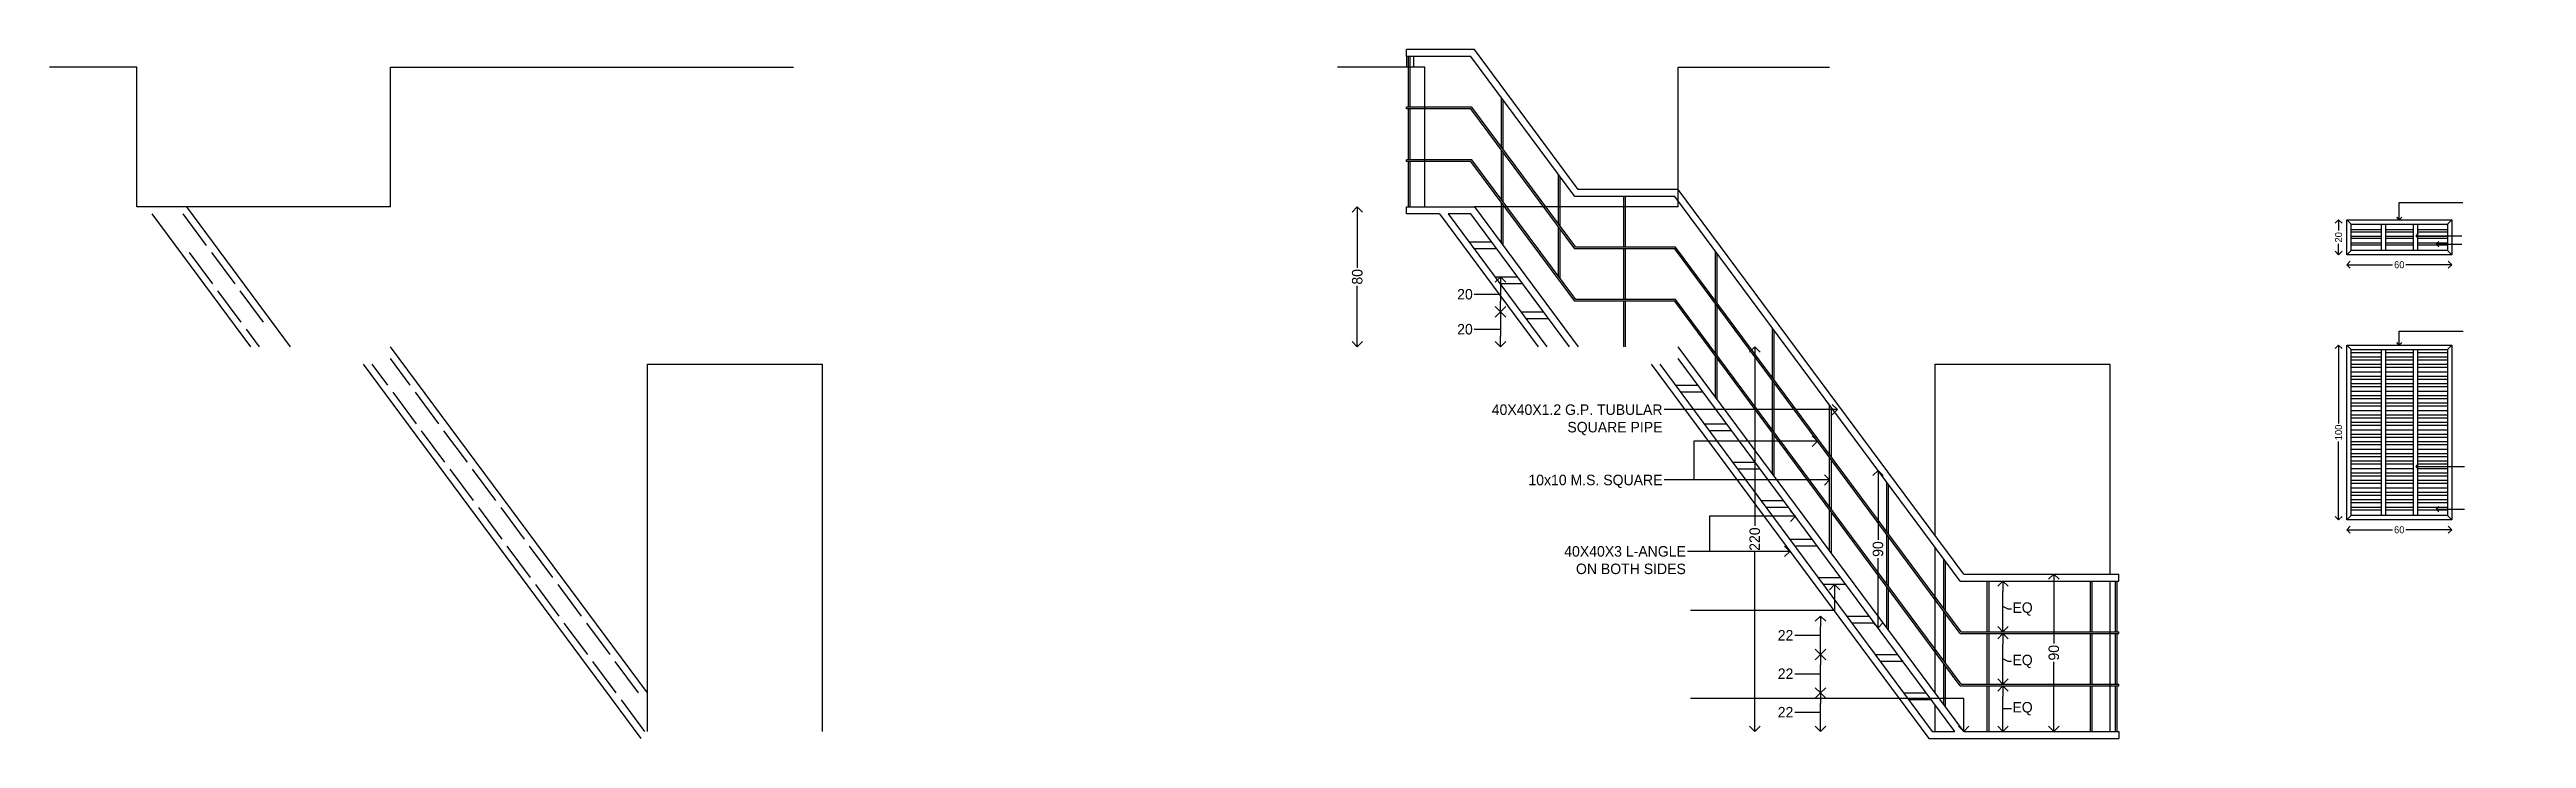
# Model space of a CAD drawing. Header units: metres. Extents: x -16 to 65907, y -5261 to 15511.
# Drawn here: x 24572 to 25989, y 244 to 638 of the extents above; entities that cross this region are included whole.
import ezdxf

# ---------------------------------------------------------------- set-up
doc = ezdxf.new("R2010")
doc.units = ezdxf.units.M
doc.header["$PDMODE"] = 67
doc.header["$PDSIZE"] = -5
doc.layers.get('0').update_dxf_attribs({"color": 6})
for name, color, linetype in [('BC-DIMENSION', 8, 'Continuous'), ('BC-GREYCOLOR', 8, 'Continuous'), ('BC-WHITECOLOR', 7, 'Continuous')]:
    doc.layers.add(name, color=color, linetype=linetype)
doc.styles.add('BC-1IN10-2', font='FreeSans.ttf', dxfattribs={"height": 4})
doc.styles.add('BC-1IN10-3', font='FreeSans.ttf', dxfattribs={"height": 6})
doc.dimstyles.new('BC-1IN10-2', dxfattribs={"dimtxt": 4, "dimasz": 4, "dimexe": 0.18, "dimexo": 0.0625, "dimgap": 1, "dimtad": 0, "dimtoh": 1, "dimzin": 12, "dimdsep": 46, "dimtxsty": 'BC-1IN10-2', "dimblk": 'OPEN90', "dimcen": 0.09, "dimse1": 1, "dimse2": 1, "dimclrd": 256, "dimclre": 256, "dimclrt": 7, "dimadec": 0, "dimazin": 0, "dimtfac": 1, "dimtdec": 1, "dimtofl": 0, "dimtmove": 1, "dimatfit": 3, "dimldrblk": 'OPEN90', "dimfxl": 0, "dimtolj": 1, "dimtzin": 0, "dimlwd": -1, "dimarcsym": 0})
doc.dimstyles.new('BC-1IN10-3', dxfattribs={"dimtxt": 6, "dimasz": 6, "dimexe": 0.18, "dimexo": 0.0625, "dimgap": 1, "dimtad": 0, "dimtoh": 1, "dimzin": 12, "dimdsep": 46, "dimtxsty": 'BC-1IN10-3', "dimblk": 'OPEN90', "dimcen": 0.09, "dimse1": 1, "dimse2": 1, "dimclrd": 256, "dimclre": 256, "dimclrt": 7, "dimadec": 0, "dimazin": 0, "dimtfac": 1, "dimtdec": 1, "dimtofl": 0, "dimtmove": 1, "dimatfit": 3, "dimldrblk": 'OPEN90', "dimfxl": 0, "dimtolj": 1, "dimtzin": 0, "dimlwd": -3, "dimarcsym": 0})

msp = doc.modelspace()

# ---------------------------------------------------------------- texts
at = {"layer": 'BC-DIMENSION', "char_height": 6, "attachment_point": 3, "style": 'BC-1IN10-3'}
for s, insert, width in [('{{\\C7;40X40X1.2 G.P. TUBULAR SQUARE PIPE}}', (25494.608, 434.728), 113.84979), ('{{\\C7;10x10 M.S. SQUARE}}', (25494.608, 394.516), 88.97205), ('{{\\C7;40X40X3 L-ANGLE\\PON BOTH SIDES}}', (25507.972, 353.683), 88.97205)]:
    msp.add_mtext(s, dxfattribs=dict(at, insert=insert, width=width))

# ---------------------------------------------------------------- blocks, each defined once
blk = doc.blocks.new('_OPEN90')
at = {"color": 0, "linetype": 'ByBlock'}
for p, q in [((0, 0), (-1, 0)), ((-0.5, 0.5), (0, 0)), ((0, 0), (-0.5, -0.5))]:
    blk.add_line(p, q, dxfattribs=at)
blk = doc.blocks.new('*D2359')
at = {"layer": 'BC-DIMENSION', "lineweight": -3}
for p, q in [((25570.3, 258.7), (25572.3, 258.7)), ((25572.3, 258.7), (25585, 258.7)), ((25585, 253.7), (25585, 263.7))]:
    blk.add_line(p, q, dxfattribs=at)
at = {"layer": 'Defpoints', "color": 0}
for p in [(25585, 269.7), (25645.6, 269.7), (25648.9, 247.7)]:
    blk.add_point(p, dxfattribs=at)
at = {"layer": 'BC-DIMENSION', "lineweight": -3, "xscale": 6, "yscale": 6, "zscale": 6}
for p, rotation in [((25585, 269.7), 90), ((25585, 247.7), 270)]:
    blk.add_blockref('_OPEN90', p, dxfattribs=dict(at, rotation=rotation))
at = {"layer": 'BC-DIMENSION', "color": 7, "insert": (25565, 258.7), "char_height": 6, "attachment_point": 5, "style": 'BC-1IN10-3'}
blk.add_mtext('\\A1;22', dxfattribs=at)
blk = doc.blocks.new('*D2360')
at = {"layer": 'BC-DIMENSION', "lineweight": -3}
for p, q in [((25585, 275.7), (25585, 285.7)), ((25570.3, 280.7), (25572.3, 280.7)), ((25572.3, 280.7), (25585, 280.7))]:
    blk.add_line(p, q, dxfattribs=at)
at = {"layer": 'Defpoints', "color": 0}
for p in [(25585, 291.7), (25629.3, 291.7), (25645.6, 269.7)]:
    blk.add_point(p, dxfattribs=at)
at = {"layer": 'BC-DIMENSION', "lineweight": -3, "xscale": 6, "yscale": 6, "zscale": 6}
for p, rotation in [((25585, 291.7), 90), ((25585, 269.7), 270)]:
    blk.add_blockref('_OPEN90', p, dxfattribs=dict(at, rotation=rotation))
at = {"layer": 'BC-DIMENSION', "color": 7, "insert": (25565, 280.7), "char_height": 6, "attachment_point": 5, "style": 'BC-1IN10-3'}
blk.add_mtext('\\A1;22', dxfattribs=at)
blk = doc.blocks.new('*D2361')
at = {"layer": 'BC-DIMENSION', "lineweight": -3}
for p, q in [((25570.3, 302.7), (25572.3, 302.7)), ((25572.3, 302.7), (25585, 302.7)), ((25585, 297.7), (25585, 307.7))]:
    blk.add_line(p, q, dxfattribs=at)
at = {"layer": 'Defpoints', "color": 0}
for p in [(25585, 313.7), (25612.9, 313.7), (25629.3, 291.7)]:
    blk.add_point(p, dxfattribs=at)
at = {"layer": 'BC-DIMENSION', "lineweight": -3, "xscale": 6, "yscale": 6, "zscale": 6}
for p, rotation in [((25585, 313.7), 90), ((25585, 291.7), 270)]:
    blk.add_blockref('_OPEN90', p, dxfattribs=dict(at, rotation=rotation))
at = {"layer": 'BC-DIMENSION', "color": 7, "insert": (25565, 302.7), "char_height": 6, "attachment_point": 5, "style": 'BC-1IN10-3'}
blk.add_mtext('\\A1;22', dxfattribs=at)
blk = doc.blocks.new('*D2362')
at = {"layer": 'BC-DIMENSION', "lineweight": -3}
for p, q in [((25547.4, 461.7), (25547.4, 365.2)), ((25547.4, 253.7), (25547.4, 350.2))]:
    blk.add_line(p, q, dxfattribs=at)
at = {"layer": 'Defpoints', "color": 0}
for p in [(25503.6, 467.7), (25547.4, 467.7), (25648.9, 247.7)]:
    blk.add_point(p, dxfattribs=at)
at = {"layer": 'BC-DIMENSION', "lineweight": -3, "xscale": 6, "yscale": 6, "zscale": 6}
for p, rotation in [((25547.4, 467.7), 90), ((25547.4, 247.7), 270)]:
    blk.add_blockref('_OPEN90', p, dxfattribs=dict(at, rotation=rotation))
at = {"layer": 'BC-DIMENSION', "color": 7, "insert": (25547.4, 357.7), "char_height": 6, "attachment_point": 5, "rotation": 90, "style": 'BC-1IN10-3'}
blk.add_mtext('\\A1;220', dxfattribs=at)
blk = doc.blocks.new('*D2363')
at = {"layer": 'BC-DIMENSION', "lineweight": -3}
for p, q in [((25320, 541.7), (25320, 512.9)), ((25320, 473.7), (25320, 502.5))]:
    blk.add_line(p, q, dxfattribs=at)
at = {"layer": 'Defpoints', "color": 0}
for p in [(25320, 547.7), (25445.3, 547.7), (25446.5, 467.7)]:
    blk.add_point(p, dxfattribs=at)
at = {"layer": 'BC-DIMENSION', "lineweight": -3, "xscale": 6, "yscale": 6, "zscale": 6}
for p, rotation in [((25320, 547.7), 90), ((25320, 467.7), 270)]:
    blk.add_blockref('_OPEN90', p, dxfattribs=dict(at, rotation=rotation))
at = {"layer": 'BC-DIMENSION', "color": 7, "insert": (25320, 507.7), "char_height": 6, "attachment_point": 5, "rotation": 90, "style": 'BC-1IN10-3'}
blk.add_mtext('\\A1;80', dxfattribs=at)
blk = doc.blocks.new('*D2364')
at = {"layer": 'BC-DIMENSION', "lineweight": -3}
for p, q in [((25386.8, 477.7), (25388.8, 477.7)), ((25388.8, 477.7), (25401.9, 477.7)), ((25401.9, 481.7), (25401.9, 473.7))]:
    blk.add_line(p, q, dxfattribs=at)
at = {"layer": 'Defpoints', "color": 0}
for p in [(25420.1, 487.7), (25401.9, 467.7), (25423.5, 467.7)]:
    blk.add_point(p, dxfattribs=at)
at = {"layer": 'BC-DIMENSION', "lineweight": -3, "xscale": 6, "yscale": 6, "zscale": 6}
for p, rotation in [((25401.9, 487.7), 90), ((25401.9, 467.7), 270)]:
    blk.add_blockref('_OPEN90', p, dxfattribs=dict(at, rotation=rotation))
at = {"layer": 'BC-DIMENSION', "color": 7, "insert": (25381.6, 477.7), "char_height": 6, "attachment_point": 5, "style": 'BC-1IN10-3'}
blk.add_mtext('\\A1;20', dxfattribs=at)
blk = doc.blocks.new('*D2365')
at = {"layer": 'BC-DIMENSION', "lineweight": -3}
for p, q in [((25386.8, 497.7), (25388.8, 497.7)), ((25388.8, 497.7), (25401.9, 497.7)), ((25401.9, 501.7), (25401.9, 493.7))]:
    blk.add_line(p, q, dxfattribs=at)
at = {"layer": 'Defpoints', "color": 0}
for p in [(25405.3, 507.7), (25401.9, 487.7), (25420.1, 487.7)]:
    blk.add_point(p, dxfattribs=at)
at = {"layer": 'BC-DIMENSION', "lineweight": -3, "xscale": 6, "yscale": 6, "zscale": 6}
for p, rotation in [((25401.9, 507.7), 90), ((25401.9, 487.7), 270)]:
    blk.add_blockref('_OPEN90', p, dxfattribs=dict(at, rotation=rotation))
at = {"layer": 'BC-DIMENSION', "color": 7, "insert": (25381.6, 497.7), "char_height": 6, "attachment_point": 5, "style": 'BC-1IN10-3'}
blk.add_mtext('\\A1;20', dxfattribs=at)
blk = doc.blocks.new('*D2366')
at = {"layer": 'BC-DIMENSION', "lineweight": -3}
for p, q in [((25617.9, 391), (25617.9, 357.2)), ((25617.9, 313), (25617.9, 346.8))]:
    blk.add_line(p, q, dxfattribs=at)
at = {"layer": 'Defpoints', "color": 0}
for p in [(25617.9, 397), (25622.9, 397), (25622.9, 307)]:
    blk.add_point(p, dxfattribs=at)
at = {"layer": 'BC-DIMENSION', "lineweight": -3, "xscale": 6, "yscale": 6, "zscale": 6}
for p, rotation in [((25617.9, 397), 90), ((25617.9, 307), 270)]:
    blk.add_blockref('_OPEN90', p, dxfattribs=dict(at, rotation=rotation))
at = {"layer": 'BC-DIMENSION', "color": 7, "insert": (25617.9, 352), "char_height": 6, "attachment_point": 5, "rotation": 90, "style": 'BC-1IN10-3'}
blk.add_mtext('\\A1;90', dxfattribs=at)
blk = doc.blocks.new('*D2367')
at = {"layer": 'BC-DIMENSION', "lineweight": -3}
for p, q in [((25718.5, 331.7), (25718.5, 297.9)), ((25718.5, 253.7), (25718.5, 287.5))]:
    blk.add_line(p, q, dxfattribs=at)
at = {"layer": 'Defpoints', "color": 0}
for p in [(25711.3, 337.7), (25718.5, 337.7), (25711.3, 247.7)]:
    blk.add_point(p, dxfattribs=at)
at = {"layer": 'BC-DIMENSION', "lineweight": -3, "xscale": 6, "yscale": 6, "zscale": 6}
for p, rotation in [((25718.5, 337.7), 90), ((25718.5, 247.7), 270)]:
    blk.add_blockref('_OPEN90', p, dxfattribs=dict(at, rotation=rotation))
at = {"layer": 'BC-DIMENSION', "color": 7, "insert": (25718.5, 292.7), "char_height": 6, "attachment_point": 5, "rotation": 90, "style": 'BC-1IN10-3'}
blk.add_mtext('\\A1;90', dxfattribs=at)
blk = doc.blocks.new('*D2368')
at = {"layer": 'BC-DIMENSION', "lineweight": -3}
for p, q in [((25689.4, 253.7), (25689.4, 267.7)), ((25692.3, 260.7), (25689.4, 260.7)), ((25694.3, 260.7), (25692.3, 260.7))]:
    blk.add_line(p, q, dxfattribs=at)
at = {"layer": 'Defpoints', "color": 0}
for p in [(25681.3, 273.7), (25689.4, 273.7), (25681.3, 247.7)]:
    blk.add_point(p, dxfattribs=at)
at = {"layer": 'BC-DIMENSION', "lineweight": -3, "xscale": 6, "yscale": 6, "zscale": 6}
for p, rotation in [((25689.4, 273.7), 90), ((25689.4, 247.7), 270)]:
    blk.add_blockref('_OPEN90', p, dxfattribs=dict(at, rotation=rotation))
at = {"layer": 'BC-DIMENSION', "color": 7, "insert": (25700.6, 260.7), "char_height": 6, "attachment_point": 5, "style": 'BC-1IN10-3'}
blk.add_mtext('\\A1;{EQ}', dxfattribs=at)
blk = doc.blocks.new('*D2369')
at = {"layer": 'BC-DIMENSION', "lineweight": -3}
for p, q in [((25689.4, 280.7), (25689.4, 297.7)), ((25692.3, 287.7), (25689.4, 289.2)), ((25694.3, 287.7), (25692.3, 287.7))]:
    blk.add_line(p, q, dxfattribs=at)
at = {"layer": 'Defpoints', "color": 0}
for p in [(25681.3, 303.7), (25689.4, 303.7), (25681.3, 274.7)]:
    blk.add_point(p, dxfattribs=at)
at = {"layer": 'BC-DIMENSION', "lineweight": -3, "xscale": 6, "yscale": 6, "zscale": 6}
for p, rotation in [((25689.4, 303.7), 90), ((25689.4, 274.7), 270)]:
    blk.add_blockref('_OPEN90', p, dxfattribs=dict(at, rotation=rotation))
at = {"layer": 'BC-DIMENSION', "color": 7, "insert": (25700.6, 287.7), "char_height": 6, "attachment_point": 5, "style": 'BC-1IN10-3'}
blk.add_mtext('\\A1;{EQ}', dxfattribs=at)
blk = doc.blocks.new('*D2370')
at = {"layer": 'BC-DIMENSION', "lineweight": -3}
for p, q in [((25689.4, 310.7), (25689.4, 327.7)), ((25692.3, 317.7), (25689.4, 319.2)), ((25694.3, 317.7), (25692.3, 317.7))]:
    blk.add_line(p, q, dxfattribs=at)
at = {"layer": 'Defpoints', "color": 0}
for p in [(25681.3, 333.7), (25689.4, 333.7), (25681.3, 304.7)]:
    blk.add_point(p, dxfattribs=at)
at = {"layer": 'BC-DIMENSION', "lineweight": -3, "xscale": 6, "yscale": 6, "zscale": 6}
for p, rotation in [((25689.4, 333.7), 90), ((25689.4, 304.7), 270)]:
    blk.add_blockref('_OPEN90', p, dxfattribs=dict(at, rotation=rotation))
at = {"layer": 'BC-DIMENSION', "color": 7, "insert": (25700.6, 317.7), "char_height": 6, "attachment_point": 5, "style": 'BC-1IN10-3'}
blk.add_mtext('\\A1;{EQ}', dxfattribs=at)
blk = doc.blocks.new('*D2371')
at = {"layer": 'BC-DIMENSION'}
for p, q in [((25890.1, 514.6), (25912.3, 514.6)), ((25942.1, 514.6), (25919.9, 514.6))]:
    blk.add_line(p, q, dxfattribs=at)
at = {"layer": 'Defpoints', "color": 0}
for p in [(25886.1, 520.3), (25886.1, 514.6), (25946.1, 520.3)]:
    blk.add_point(p, dxfattribs=at)
at = {"layer": 'BC-DIMENSION', "xscale": 4, "yscale": 4, "zscale": 4, "rotation": 180}
blk.add_blockref('_OPEN90', (25886.1, 514.6), dxfattribs=at)
at = {"layer": 'BC-DIMENSION', "xscale": 4, "yscale": 4, "zscale": 4}
blk.add_blockref('_OPEN90', (25946.1, 514.6), dxfattribs=at)
at = {"layer": 'BC-DIMENSION', "color": 7, "insert": (25916.1, 514.6), "char_height": 4, "attachment_point": 5, "style": 'BC-1IN10-2'}
blk.add_mtext('\\A1;60', dxfattribs=at)
blk = doc.blocks.new('*D2372')
at = {"layer": 'BC-DIMENSION'}
for p, q in [((25881.4, 536.3), (25881.4, 534.2)), ((25881.4, 524.3), (25881.4, 526.5))]:
    blk.add_line(p, q, dxfattribs=at)
at = {"layer": 'Defpoints', "color": 0}
for p in [(25881.4, 540.3), (25886.1, 540.3), (25886.1, 520.3)]:
    blk.add_point(p, dxfattribs=at)
at = {"layer": 'BC-DIMENSION', "xscale": 4, "yscale": 4, "zscale": 4}
for p, rotation in [((25881.4, 540.3), 90), ((25881.4, 520.3), 270)]:
    blk.add_blockref('_OPEN90', p, dxfattribs=dict(at, rotation=rotation))
at = {"layer": 'BC-DIMENSION', "color": 7, "insert": (25881.4, 530.3), "char_height": 4, "attachment_point": 5, "rotation": 90, "style": 'BC-1IN10-2'}
blk.add_mtext('\\A1;20', dxfattribs=at)
blk = doc.blocks.new('*D2374')
at = {"layer": 'BC-DIMENSION'}
for p, q in [((25890.1, 363), (25912.3, 363)), ((25942.1, 363), (25919.9, 363))]:
    blk.add_line(p, q, dxfattribs=at)
at = {"layer": 'Defpoints', "color": 0}
for p in [(25886.1, 368.7), (25946.1, 368.7), (25886.1, 363)]:
    blk.add_point(p, dxfattribs=at)
at = {"layer": 'BC-DIMENSION', "xscale": 4, "yscale": 4, "zscale": 4, "rotation": 180}
blk.add_blockref('_OPEN90', (25886.1, 363), dxfattribs=at)
at = {"layer": 'BC-DIMENSION', "xscale": 4, "yscale": 4, "zscale": 4}
blk.add_blockref('_OPEN90', (25946.1, 363), dxfattribs=at)
at = {"layer": 'BC-DIMENSION', "color": 7, "insert": (25916.1, 363), "char_height": 4, "attachment_point": 5, "style": 'BC-1IN10-2'}
blk.add_mtext('\\A1;60', dxfattribs=at)
blk = doc.blocks.new('*D2375')
at = {"layer": 'BC-DIMENSION'}
for p, q in [((25881.4, 464.7), (25881.4, 423.9)), ((25881.4, 372.7), (25881.4, 413.5))]:
    blk.add_line(p, q, dxfattribs=at)
at = {"layer": 'Defpoints', "color": 0}
for p in [(25881.4, 468.7), (25886.1, 468.7), (25886.1, 368.7)]:
    blk.add_point(p, dxfattribs=at)
at = {"layer": 'BC-DIMENSION', "xscale": 4, "yscale": 4, "zscale": 4}
for p, rotation in [((25881.4, 468.7), 90), ((25881.4, 368.7), 270)]:
    blk.add_blockref('_OPEN90', p, dxfattribs=dict(at, rotation=rotation))
at = {"layer": 'BC-DIMENSION', "color": 7, "insert": (25881.4, 418.7), "char_height": 4, "attachment_point": 5, "rotation": 90, "style": 'BC-1IN10-2'}
blk.add_mtext('\\A1;100', dxfattribs=at)

# ---------------------------------------------------------------- dimensions: what is measured, and where the dimension line sits
at = {"layer": 'BC-DIMENSION'}
for base, p1, p2, dimstyle, picture, middle in [((25320.022, 547.683), (25446.46, 467.683), (25445.33, 547.683), 'BC-1IN10-3', '*D2363', (25320.022, 507.683)), ((25881.408, 540.328), (25886.143, 520.328), (25886.143, 540.328), 'BC-1IN10-2', '*D2372', (25881.408, 530.328)), ((25401.862, 487.683), (25405.278, 507.683), (25420.127, 487.683), 'BC-1IN10-3', '*D2365', (25385.804, 497.683)), ((25401.862, 467.683), (25420.127, 487.683), (25423.49, 467.683), 'BC-1IN10-3', '*D2364', (25385.804, 477.683)), ((25547.374, 467.683), (25648.939, 247.683), (25503.593, 467.683), 'BC-1IN10-3', '*D2362', (25547.374, 357.683)), ((25881.408, 468.704), (25886.143, 368.704), (25886.143, 468.704), 'BC-1IN10-2', '*D2375', (25881.408, 418.704)), ((25617.937, 396.975), (25622.907, 306.975), (25622.907, 396.975), 'BC-1IN10-3', '*D2366', (25617.937, 351.975)), ((25718.507, 337.683), (25711.26, 247.683), (25711.26, 337.683), 'BC-1IN10-3', '*D2367', (25718.507, 292.683)), ((25584.975, 313.683), (25629.278, 291.683), (25612.945, 313.683), 'BC-1IN10-3', '*D2361', (25569.295, 302.683)), ((25584.975, 291.683), (25645.611, 269.683), (25629.278, 291.683), 'BC-1IN10-3', '*D2360', (25569.295, 280.683))]:
    dim = msp.add_linear_dim(base=base, p1=p1, p2=p2, angle=90, dimstyle=dimstyle, dxfattribs=at)
    dim.commit()
    dim.dimension.update_dxf_attribs({"geometry": picture, "text_midpoint": middle})
for base, p1, p2, picture, middle in [((25886.143, 514.615), (25946.143, 520.328), (25886.143, 520.328), '*D2371', (25916.143, 514.615)), ((25886.143, 362.992), (25946.143, 368.704), (25886.143, 368.704), '*D2374', (25916.143, 362.992))]:
    dim = msp.add_linear_dim(base=base, p1=p1, p2=p2, dimstyle='BC-1IN10-2', dxfattribs=at)
    dim.commit()
    dim.dimension.update_dxf_attribs({"geometry": picture, "text_midpoint": middle})
for base, p1, p2, picture, middle in [((25689.393, 333.683), (25681.254, 304.683), (25681.254, 333.683), '*D2370', (25695.27, 317.683)), ((25689.393, 303.683), (25681.254, 274.683), (25681.254, 303.683), '*D2369', (25695.27, 287.683)), ((25689.393, 273.683), (25681.254, 247.683), (25681.254, 273.683), '*D2368', (25695.27, 260.683))]:
    dim = msp.add_linear_dim(base=base, p1=p1, p2=p2, angle=90, text='{EQ}', dimstyle='BC-1IN10-3', dxfattribs=at)
    dim.commit()
    dim.dimension.update_dxf_attribs({"geometry": picture, "text_midpoint": middle, "dimtype": 160})
dim = msp.add_linear_dim(base=(25584.975, 269.683), p1=(25648.939, 247.683), p2=(25645.611, 269.683), angle=90, dimstyle='BC-1IN10-3', override={"dimlfac": 1}, dxfattribs=at)
dim.commit()
dim.dimension.update_dxf_attribs({"geometry": '*D2359', "text_midpoint": (25569.295, 258.683)})

# ---------------------------------------------------------------- linework, layer by layer
at = {"layer": 'BC-GREYCOLOR'}
for p, q in [((24621.862, 627.683), (24571.862, 627.683)), ((24621.862, 547.683), (24621.862, 627.683)), ((24766.862, 547.683), (24766.862, 627.683)), ((24766.862, 627.683), (24997.484, 627.683)), ((25358.593, 627.683), (25308.593, 627.683)), ((25349.121, 633.683), (25349.121, 604.683)), ((25350.121, 633.683), (25350.121, 604.683)), ((25358.593, 547.683), (25358.593, 627.683)), ((25503.593, 547.683), (25503.593, 627.683)), ((25503.593, 627.683), (25590.068, 627.683)), ((25349.121, 603.683), (25349.121, 574.683)), ((25350.121, 603.683), (25350.121, 574.683)), ((25349.121, 573.683), (25349.121, 547.683)), ((25350.121, 573.683), (25350.121, 547.683)), ((24766.862, 547.683), (24621.862, 547.683)), ((25503.593, 547.683), (25387.066, 547.683)), ((24913.862, 247.683), (24913.862, 457.683)), ((24913.862, 457.683), (25013.862, 457.683)), ((25013.862, 457.683), (25013.862, 247.683)), ((25650.593, 457.683), (25750.593, 457.683)), ((25650.593, 359.683), (25650.593, 457.683)), ((25750.593, 457.683), (25750.593, 337.683)), ((25650.593, 269.683), (25650.593, 352.972)), ((25750.593, 333.683), (25750.593, 247.683)), ((25753.593, 333.683), (25753.593, 304.683)), ((25754.593, 333.683), (25754.593, 304.683)), ((25753.593, 303.683), (25753.593, 274.683)), ((25754.593, 303.683), (25754.593, 274.683)), ((25753.593, 273.683), (25753.593, 247.683)), ((25754.593, 273.683), (25754.593, 247.683)), ((25650.593, 247.683), (25650.593, 262.972))]:
    msp.add_line(p, q, dxfattribs=at)
at = {"layer": 'BC-WHITECOLOR'}
for p, q in [((25387.066, 637.683), (25348.121, 637.683)), ((25348.121, 633.683), (25348.121, 637.683)), ((25446.46, 557.683), (25387.066, 637.683)), ((25385.054, 633.683), (25348.121, 633.683)), ((25348.121, 633.683), (25348.121, 627.683)), ((25352.121, 633.683), (25352.121, 627.683)), ((25444.448, 553.683), (25385.054, 633.683)), ((25402.44, 581.942), (25402.44, 610.264)), ((25385.557, 604.683), (25348.121, 604.683)), ((25348.121, 603.683), (25348.121, 604.683)), ((25385.054, 603.683), (25348.121, 603.683)), ((25444.448, 523.683), (25385.054, 603.683)), ((25444.951, 524.683), (25385.557, 604.683)), ((25403.44, 580.595), (25403.44, 608.917)), ((25385.557, 574.683), (25348.121, 574.683)), ((25348.121, 573.683), (25348.121, 574.683)), ((25385.054, 573.683), (25348.121, 573.683)), ((25444.448, 493.683), (25385.054, 573.683)), ((25444.951, 494.683), (25385.557, 574.683)), ((25402.44, 551.942), (25402.44, 580.264)), ((25403.44, 550.595), (25403.44, 578.917)), ((25435.107, 537.942), (25435.107, 566.264)), ((25436.107, 536.595), (25436.107, 564.917)), ((25501.581, 553.683), (25444.448, 553.683)), ((25503.593, 557.683), (25446.46, 557.683)), ((25472.515, 524.683), (25472.515, 553.683)), ((25473.515, 524.683), (25473.515, 553.683)), ((25664.914, 333.683), (25501.581, 553.683)), ((25666.927, 337.683), (25503.593, 557.683)), ((24630.335, 543.683), (24686.759, 467.683)), ((24661.686, 525.683), (24648.322, 543.683)), ((24709.729, 467.683), (24650.335, 547.683)), ((25367.066, 543.683), (25423.49, 467.683)), ((25372.048, 543.683), (25428.472, 467.683)), ((25441.478, 467.683), (25385.054, 543.683)), ((25402.44, 526.975), (25402.44, 550.264)), ((25403.44, 525.628), (25403.44, 548.917)), ((25888.643, 537.828), (25886.143, 540.328)), ((25943.643, 537.828), (25946.143, 540.328)), ((25435.107, 507.942), (25435.107, 536.264)), ((25436.107, 506.595), (25436.107, 534.917)), ((25502.084, 524.683), (25444.951, 524.683)), ((25665.417, 304.683), (25502.084, 524.683)), ((25888.643, 537.828), (25943.643, 537.828)), ((25888.643, 522.828), (25888.643, 537.828)), ((25888.643, 534.678), (25905.726, 534.678)), ((25888.643, 533.478), (25905.726, 533.478)), ((25888.643, 530.928), (25905.726, 530.928)), ((25888.643, 529.728), (25905.726, 529.728)), ((25888.643, 527.178), (25905.726, 527.178)), ((25888.643, 525.978), (25905.726, 525.978)), ((25905.726, 537.828), (25905.726, 522.828)), ((25908.226, 537.828), (25908.226, 522.828)), ((25908.226, 534.678), (25924.06, 534.678)), ((25908.226, 533.478), (25924.06, 533.478)), ((25908.226, 530.928), (25924.06, 530.928)), ((25908.226, 529.728), (25924.06, 529.728)), ((25908.226, 527.178), (25924.06, 527.178)), ((25908.226, 525.978), (25924.06, 525.978)), ((25924.06, 537.828), (25924.06, 522.828)), ((25926.56, 537.828), (25926.56, 522.828)), ((25926.56, 534.678), (25943.643, 534.678)), ((25926.56, 533.478), (25943.643, 533.478)), ((25926.56, 530.928), (25943.643, 530.928)), ((25926.56, 529.728), (25943.643, 529.728)), ((25926.56, 527.178), (25943.643, 527.178)), ((25926.56, 525.978), (25943.643, 525.978)), ((25943.643, 537.828), (25943.643, 522.828)), ((24651.65, 521.683), (24665.013, 503.683)), ((24678.019, 503.683), (24664.656, 521.683)), ((25501.581, 523.683), (25444.448, 523.683)), ((25472.515, 494.683), (25472.515, 523.683)), ((25473.515, 494.683), (25473.515, 523.683)), ((25664.914, 303.683), (25501.581, 523.683)), ((25524.907, 493.942), (25524.907, 522.264)), ((25525.907, 492.595), (25525.907, 520.917)), ((25888.643, 522.828), (25886.143, 520.328)), ((25943.643, 522.828), (25888.643, 522.828)), ((25943.643, 522.828), (25946.143, 520.328)), ((24667.983, 499.683), (24681.347, 481.683)), ((24694.353, 481.683), (24680.989, 499.683)), ((25501.581, 493.683), (25444.448, 493.683)), ((25502.084, 494.683), (25444.951, 494.683)), ((25472.515, 467.683), (25472.515, 493.683)), ((25473.515, 467.683), (25473.515, 493.683)), ((25664.914, 273.683), (25501.581, 493.683)), ((25665.417, 274.683), (25502.084, 494.683)), ((25524.907, 463.942), (25524.907, 492.264)), ((25525.907, 462.595), (25525.907, 490.917)), ((24684.317, 477.683), (24691.741, 467.683)), ((24913.862, 269.683), (24766.862, 467.683)), ((25666.927, 247.683), (25503.593, 467.683)), ((25557.574, 449.942), (25557.574, 478.264)), ((25558.574, 448.595), (25558.574, 476.917)), ((25888.643, 466.204), (25886.143, 468.704)), ((25943.643, 466.204), (25946.143, 468.704)), ((24751.316, 457.683), (24910.195, 243.683)), ((24756.298, 457.683), (24765.207, 445.683)), ((24778.213, 445.683), (24766.862, 460.972)), ((25488.048, 457.683), (25646.927, 243.683)), ((25493.03, 457.683), (25648.939, 247.683)), ((25661.945, 247.683), (25503.593, 460.972)), ((25524.907, 438.975), (25524.907, 462.264)), ((25525.907, 437.628), (25525.907, 460.917)), ((25888.643, 466.204), (25943.643, 466.204)), ((25888.643, 371.204), (25888.643, 466.204)), ((25888.643, 464.454), (25905.726, 464.454)), ((25888.643, 461.904), (25905.726, 461.904)), ((25888.643, 460.204), (25905.726, 460.204)), ((25888.643, 457.654), (25905.726, 457.654)), ((25888.643, 455.954), (25905.726, 455.954)), ((25905.726, 466.204), (25905.726, 371.204)), ((25908.226, 466.204), (25908.226, 371.204)), ((25908.226, 464.454), (25924.06, 464.454)), ((25908.226, 461.904), (25924.06, 461.904)), ((25908.226, 460.204), (25924.06, 460.204)), ((25908.226, 457.654), (25924.06, 457.654)), ((25908.226, 455.954), (25924.06, 455.954)), ((25924.06, 466.204), (25924.06, 371.204)), ((25926.56, 466.204), (25926.56, 371.204)), ((25926.56, 464.454), (25943.643, 464.454)), ((25926.56, 461.904), (25943.643, 461.904)), ((25926.56, 460.204), (25943.643, 460.204)), ((25926.56, 457.654), (25943.643, 457.654)), ((25926.56, 455.954), (25943.643, 455.954)), ((25943.643, 466.204), (25943.643, 371.204)), ((24768.177, 441.683), (24781.541, 423.683)), ((24794.547, 423.683), (24781.183, 441.683)), ((25557.574, 419.942), (25557.574, 448.264)), ((25558.574, 418.595), (25558.574, 446.917)), ((25888.643, 453.404), (25905.726, 453.404)), ((25888.643, 450.854), (25905.726, 450.854)), ((25888.643, 449.154), (25905.726, 449.154)), ((25888.643, 446.604), (25905.726, 446.604)), ((25888.643, 444.904), (25905.726, 444.904)), ((25888.643, 442.354), (25905.726, 442.354)), ((25888.643, 439.804), (25905.726, 439.804)), ((25908.226, 453.404), (25924.06, 453.404)), ((25908.226, 450.854), (25924.06, 450.854)), ((25908.226, 449.154), (25924.06, 449.154)), ((25908.226, 446.604), (25924.06, 446.604)), ((25908.226, 444.904), (25924.06, 444.904)), ((25908.226, 442.354), (25924.06, 442.354)), ((25908.226, 439.804), (25924.06, 439.804)), ((25926.56, 453.404), (25943.643, 453.404)), ((25926.56, 450.854), (25943.643, 450.854)), ((25926.56, 449.154), (25943.643, 449.154)), ((25926.56, 446.604), (25943.643, 446.604)), ((25926.56, 444.904), (25943.643, 444.904)), ((25926.56, 442.354), (25943.643, 442.354)), ((25926.56, 439.804), (25943.643, 439.804)), ((25590.24, 405.942), (25590.24, 434.264)), ((25591.24, 404.595), (25591.24, 432.917)), ((25888.643, 438.104), (25905.726, 438.104)), ((25888.643, 435.554), (25905.726, 435.554)), ((25888.643, 433.854), (25905.726, 433.854)), ((25888.643, 431.304), (25905.726, 431.304)), ((25888.643, 428.754), (25905.726, 428.754)), ((25888.643, 427.054), (25905.726, 427.054)), ((25908.226, 438.104), (25924.06, 438.104)), ((25908.226, 435.554), (25924.06, 435.554)), ((25908.226, 433.854), (25924.06, 433.854)), ((25908.226, 431.304), (25924.06, 431.304)), ((25908.226, 428.754), (25924.06, 428.754)), ((25908.226, 427.054), (25924.06, 427.054)), ((25926.56, 438.104), (25943.643, 438.104)), ((25926.56, 435.554), (25943.643, 435.554)), ((25926.56, 433.854), (25943.643, 433.854)), ((25926.56, 431.304), (25943.643, 431.304)), ((25926.56, 428.754), (25943.643, 428.754)), ((25926.56, 427.054), (25943.643, 427.054)), ((24784.51, 419.683), (24797.874, 401.683)), ((24810.88, 401.683), (24797.516, 419.683)), ((25557.574, 394.975), (25557.574, 418.264)), ((25558.574, 393.628), (25558.574, 416.917)), ((25888.643, 424.504), (25905.726, 424.504)), ((25888.643, 422.804), (25905.726, 422.804)), ((25888.643, 420.254), (25905.726, 420.254)), ((25888.643, 417.704), (25905.726, 417.704)), ((25888.643, 416.004), (25905.726, 416.004)), ((25888.643, 413.454), (25905.726, 413.454)), ((25888.643, 411.754), (25905.726, 411.754)), ((25908.226, 424.504), (25924.06, 424.504)), ((25908.226, 422.804), (25924.06, 422.804)), ((25908.226, 420.254), (25924.06, 420.254)), ((25908.226, 417.704), (25924.06, 417.704)), ((25908.226, 416.004), (25924.06, 416.004)), ((25908.226, 413.454), (25924.06, 413.454)), ((25908.226, 411.754), (25924.06, 411.754)), ((25926.56, 424.504), (25943.643, 424.504)), ((25926.56, 422.804), (25943.643, 422.804)), ((25926.56, 420.254), (25943.643, 420.254)), ((25926.56, 417.704), (25943.643, 417.704)), ((25926.56, 416.004), (25943.643, 416.004)), ((25926.56, 413.454), (25943.643, 413.454)), ((25926.56, 411.754), (25943.643, 411.754)), ((24800.844, 397.683), (24814.207, 379.683)), ((24827.213, 379.683), (24813.85, 397.683)), ((25590.24, 375.942), (25590.24, 404.264)), ((25591.24, 374.595), (25591.24, 402.917)), ((25888.643, 409.204), (25905.726, 409.204)), ((25888.643, 406.654), (25905.726, 406.654)), ((25888.643, 404.954), (25905.726, 404.954)), ((25888.643, 402.404), (25905.726, 402.404)), ((25888.643, 400.704), (25905.726, 400.704)), ((25888.643, 398.154), (25905.726, 398.154)), ((25908.226, 409.204), (25924.06, 409.204)), ((25908.226, 406.654), (25924.06, 406.654)), ((25908.226, 404.954), (25924.06, 404.954)), ((25908.226, 402.404), (25924.06, 402.404)), ((25908.226, 400.704), (25924.06, 400.704)), ((25908.226, 398.154), (25924.06, 398.154)), ((25926.56, 409.204), (25943.643, 409.204)), ((25926.56, 406.654), (25943.643, 406.654)), ((25926.56, 404.954), (25943.643, 404.954)), ((25926.56, 402.404), (25943.643, 402.404)), ((25926.56, 400.704), (25943.643, 400.704)), ((25926.56, 398.154), (25943.643, 398.154)), ((25622.907, 361.942), (25622.907, 390.264)), ((25623.907, 360.595), (25623.907, 388.917)), ((25888.643, 395.604), (25905.726, 395.604)), ((25888.643, 393.904), (25905.726, 393.904)), ((25888.643, 391.354), (25905.726, 391.354)), ((25888.643, 389.654), (25905.726, 389.654)), ((25888.643, 387.104), (25905.726, 387.104)), ((25888.643, 384.554), (25905.726, 384.554)), ((25888.643, 382.854), (25905.726, 382.854)), ((25908.226, 395.604), (25924.06, 395.604)), ((25908.226, 393.904), (25924.06, 393.904)), ((25908.226, 391.354), (25924.06, 391.354)), ((25908.226, 389.654), (25924.06, 389.654)), ((25908.226, 387.104), (25924.06, 387.104)), ((25908.226, 384.554), (25924.06, 384.554)), ((25908.226, 382.854), (25924.06, 382.854)), ((25926.56, 395.604), (25943.643, 395.604)), ((25926.56, 393.904), (25943.643, 393.904)), ((25926.56, 391.354), (25943.643, 391.354)), ((25926.56, 389.654), (25943.643, 389.654)), ((25926.56, 387.104), (25943.643, 387.104)), ((25926.56, 384.554), (25943.643, 384.554)), ((25926.56, 382.854), (25943.643, 382.854)), ((24817.177, 375.683), (24830.541, 357.683)), ((24843.547, 357.683), (24830.183, 375.683)), ((25590.24, 350.975), (25590.24, 374.264)), ((25591.24, 349.628), (25591.24, 372.917)), ((25888.643, 371.204), (25886.143, 368.704)), ((25888.643, 380.304), (25905.726, 380.304)), ((25888.643, 378.604), (25905.726, 378.604)), ((25888.643, 376.054), (25905.726, 376.054)), ((25888.643, 374.354), (25905.726, 374.354)), ((25943.643, 371.204), (25888.643, 371.204)), ((25908.226, 380.304), (25924.06, 380.304)), ((25908.226, 378.604), (25924.06, 378.604)), ((25908.226, 376.054), (25924.06, 376.054)), ((25908.226, 374.354), (25924.06, 374.354)), ((25926.56, 380.304), (25943.643, 380.304)), ((25926.56, 378.604), (25943.643, 378.604)), ((25926.56, 376.054), (25943.643, 376.054)), ((25926.56, 374.354), (25943.643, 374.354)), ((25943.643, 371.204), (25946.143, 368.704)), ((25622.907, 331.942), (25622.907, 360.264)), ((25623.907, 330.595), (25623.907, 358.917)), ((24833.51, 353.683), (24846.874, 335.683)), ((24859.88, 335.683), (24846.516, 353.683)), ((25655.574, 317.942), (25655.574, 346.264)), ((25656.574, 316.595), (25656.574, 344.917)), ((24849.844, 331.683), (24863.207, 313.683)), ((24876.213, 313.683), (24862.85, 331.683)), ((25622.907, 306.975), (25622.907, 330.264)), ((25623.907, 305.628), (25623.907, 328.917)), ((25664.914, 333.683), (25755.593, 333.683)), ((25666.927, 337.683), (25755.593, 337.683)), ((25680.254, 333.683), (25680.254, 304.683)), ((25681.254, 333.683), (25681.254, 304.683)), ((25739.254, 333.683), (25739.254, 304.683)), ((25740.254, 333.683), (25740.254, 304.683)), ((25755.593, 333.683), (25755.593, 337.683)), ((25655.574, 287.942), (25655.574, 316.264)), ((25656.574, 286.595), (25656.574, 314.917)), ((24866.177, 309.683), (24879.541, 291.683)), ((24892.547, 291.683), (24879.183, 309.683)), ((25664.914, 303.683), (25755.593, 303.683)), ((25665.417, 304.683), (25755.593, 304.683)), ((25680.254, 303.683), (25680.254, 274.683)), ((25681.254, 303.683), (25681.254, 274.683)), ((25739.254, 303.683), (25739.254, 274.683)), ((25740.254, 303.683), (25740.254, 274.683)), ((25755.593, 303.683), (25755.593, 304.683)), ((24882.51, 287.683), (24895.874, 269.683)), ((24908.88, 269.683), (24895.516, 287.683)), ((25655.574, 262.975), (25655.574, 286.264)), ((25656.574, 261.628), (25656.574, 284.917)), ((25664.914, 273.683), (25755.593, 273.683)), ((25665.417, 274.683), (25755.593, 274.683)), ((25680.254, 273.683), (25680.254, 247.683)), ((25681.254, 273.683), (25681.254, 247.683)), ((25739.254, 273.683), (25739.254, 247.683)), ((25740.254, 273.683), (25740.254, 247.683)), ((25755.593, 273.683), (25755.593, 274.683)), ((24898.844, 265.683), (24912.207, 247.683)), ((25646.927, 243.683), (25755.593, 243.683)), ((25648.939, 247.683), (25661.945, 247.683)), ((25666.927, 247.683), (25755.593, 247.683)), ((25755.593, 247.683), (25755.593, 243.683))]:
    msp.add_line(p, q, dxfattribs=at)
for points in [[(25348.121, 547.683), (25387.066, 547.683), (25446.46, 467.683)], [(25367.066, 543.683), (25348.121, 543.683), (25348.121, 547.683)], [(25385.054, 543.683), (25372.048, 543.683)], [(25383.927, 527.683), (25396.933, 527.683)], [(25399.902, 523.683), (25386.896, 523.683)], [(25398.775, 507.683), (25411.781, 507.683)], [(25414.751, 503.683), (25401.745, 503.683)], [(25413.624, 487.683), (25426.63, 487.683)], [(25429.599, 483.683), (25416.593, 483.683)], [(25501.939, 445.683), (25514.945, 445.683)], [(25517.914, 441.683), (25504.909, 441.683)], [(25518.272, 423.683), (25531.278, 423.683)], [(25534.248, 419.683), (25521.242, 419.683)], [(25534.605, 401.683), (25547.611, 401.683)], [(25550.581, 397.683), (25537.575, 397.683)], [(25550.939, 379.683), (25563.945, 379.683)], [(25566.914, 375.683), (25553.909, 375.683)], [(25567.272, 357.683), (25580.278, 357.683)], [(25583.248, 353.683), (25570.242, 353.683)], [(25583.605, 335.683), (25596.611, 335.683)], [(25599.581, 331.683), (25586.575, 331.683)], [(25599.939, 313.683), (25612.945, 313.683)], [(25615.914, 309.683), (25602.909, 309.683)], [(25616.272, 291.683), (25629.278, 291.683)], [(25632.248, 287.683), (25619.242, 287.683)], [(25632.605, 269.683), (25645.611, 269.683)], [(25648.581, 265.683), (25635.575, 265.683)]]:
    msp.add_lwpolyline(points, dxfattribs=at)
for points in [[(25886.143, 540.328), (25946.143, 540.328), (25946.143, 520.328), (25886.143, 520.328)], [(25886.143, 468.704), (25946.143, 468.704), (25946.143, 368.704), (25886.143, 368.704)]]:
    msp.add_lwpolyline(points, close=True, dxfattribs=at)

msp.set_redraw_order([(e.dxf.handle, doc.entitydb.next_handle()) for e in msp.query("TEXT MTEXT ATTDEF DIMENSION ARC_DIMENSION")])  # texts and dimensions are drawn at this point

# ---------------------------------------------------------------- leaders
at = {"layer": 'BC-DIMENSION', "annotation_type": 0, "has_hookline": 1}
for points, override, hookline_direction, text_width in [([(25916.143, 540.328), (25916.143, 550.235), (25952.414, 550.235)], {"dimasz": 3, "dimtad": 0}, 0, 35.115), ([(25925.699, 531.136), (25951.991, 531.136)], {"dimasz": 3}, 0, 29.77), ([(25937.257, 526.435), (25951.991, 526.435)], {"dimasz": 3}, 0, 29.77), ([(25916.143, 468.704), (25916.143, 476.529), (25952.759, 476.529)], {"dimasz": 3, "dimtad": 0}, 0, 35.115), ([(25594.704, 431.728), (25495.608, 431.728)], {"dimtad": 0}, 1, 98.14), ([(25925.699, 399.148), (25953.371, 399.148)], {"dimasz": 3}, 0, 29.77), ([(25590.24, 391.516), (25495.608, 391.516)], {"dimtad": 0}, 1, 76.214), ([(25937.257, 374.811), (25953.371, 374.811)], {"dimasz": 3}, 0, 29.77), ([(25567.487, 350.683), (25508.972, 350.683)], {"dimtad": 0}, 1, 70.28)]:
    msp.add_leader(points, dimstyle='BC-1IN10-3', override=override, dxfattribs=dict(at, hookline_direction=hookline_direction, text_width=text_width))
at = {"layer": 'BC-DIMENSION'}
for points in [[(25583.248, 413.683), (25512.462, 413.683), (25512.462, 391.516)], [(25570.774, 370.739), (25521.564, 370.739), (25521.564, 350.683)]]:
    msp.add_leader(points, dimstyle='BC-1IN10-3', dxfattribs=at)
at = {"layer": 'BC-DIMENSION', "annotation_type": 0, "has_hookline": 1, "hookline_direction": 1}
for points, text_width in [([(25593.078, 331.683), (25593.078, 316.79), (25510.697, 316.79)], 52.082), ([(25666.927, 247.683), (25666.927, 266.535), (25510.697, 266.535)], 66.979)]:
    msp.add_leader(points, dimstyle='BC-1IN10-3', dxfattribs=dict(at, text_width=text_width))

doc.saveas('drawing.dxf')
